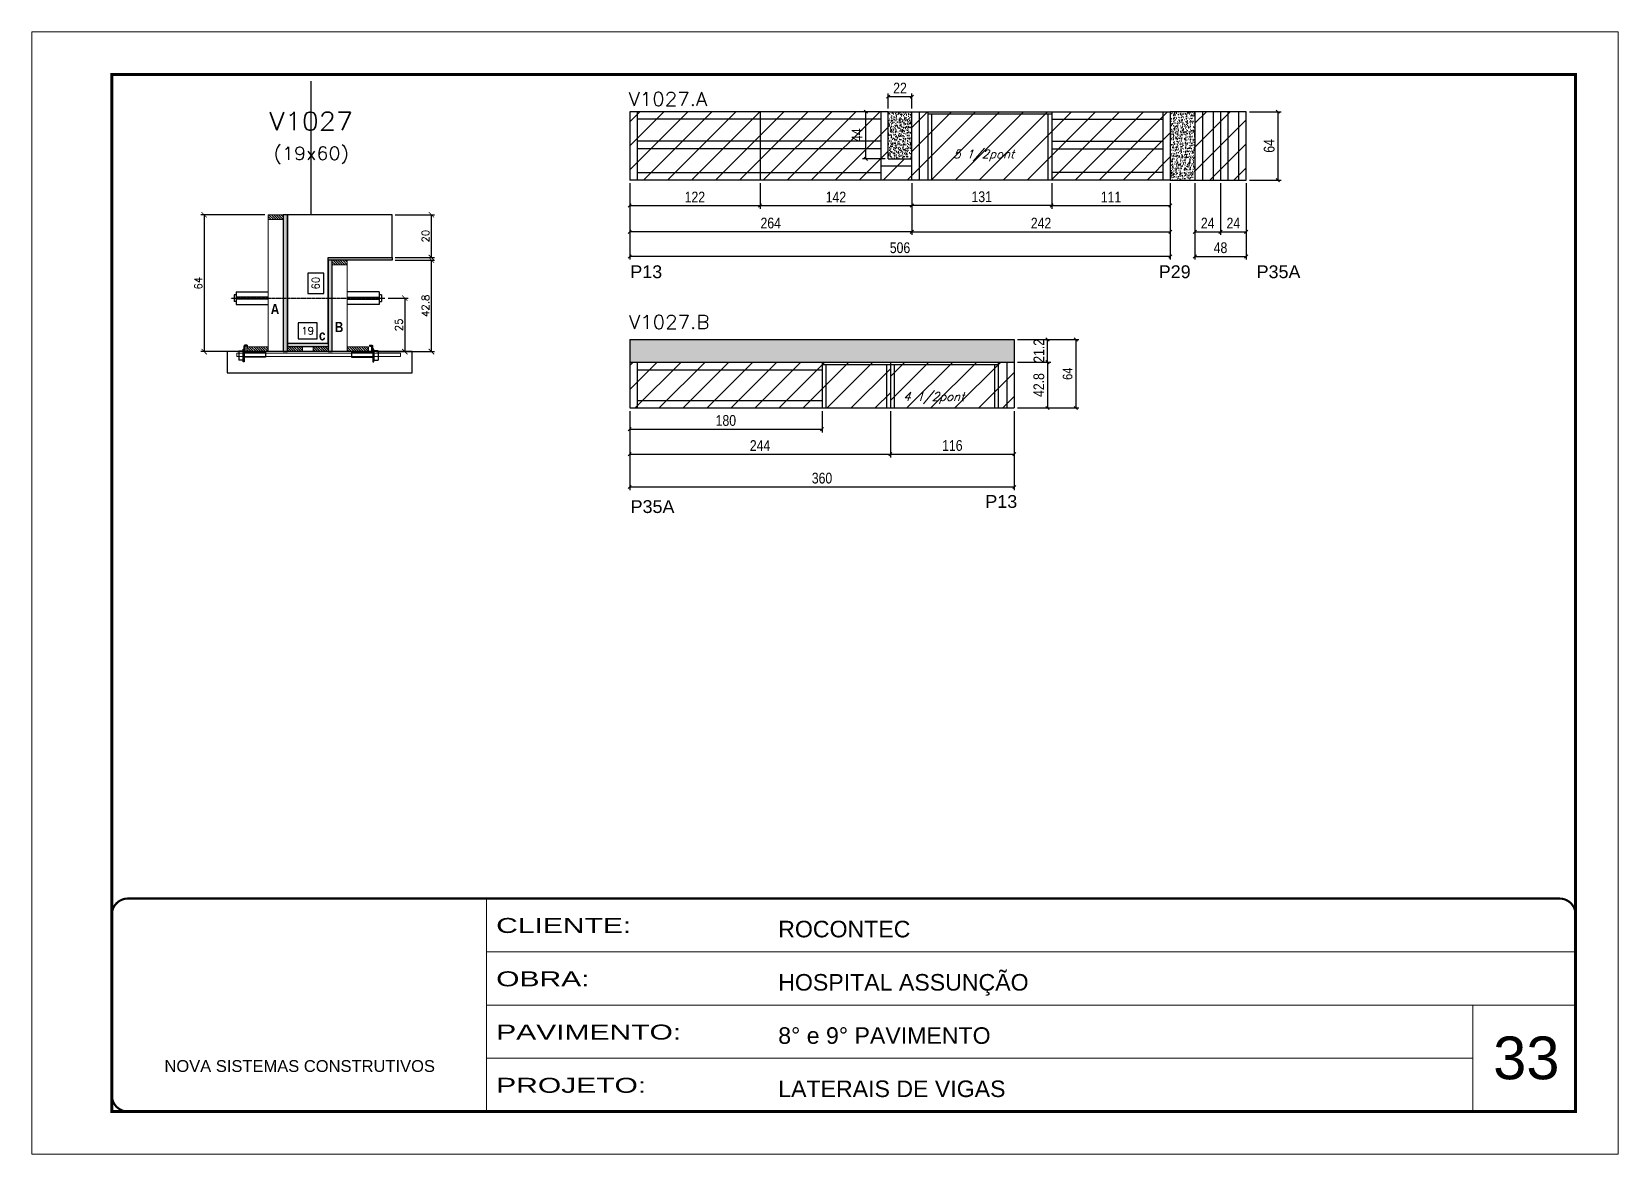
# Model space of a CAD drawing. Extents: x -20960 to -5926, y -2106 to 21915.
# Drawn here: x -12207 to -10722, y 11677 to 12727 of the extents above; entities that cross this region are included whole.
import ezdxf
from ezdxf.enums import TextEntityAlignment as Align

# ---------------------------------------------------------------- set-up
doc = ezdxf.new("R2010")
doc.units = 0
for name, pattern in [('CONTINUO', [0]), ('DASHED', [0.75, 0.5, -0.25]), ('HIDDEN', [0.375, 0.25, -0.125])]:
    doc.linetypes.add(name, pattern=pattern)
for name, color, linetype in [('5', 5, 'Continuous'), ('barrote', 251, 'Continuous'), ('COTA', 241, 'Continuous'), ('Cota Seção (2x)', 4, 'Continuous'), ('detalhes', 4, 'Continuous'), ('Painéis', 200, 'Continuous'), ('presilha', 1, 'Continuous'), ('Reaproveitamento', 251, 'Continuous'), ('SARR_2.2x7', 40, 'Continuous'), ('SARR_3.5x7', 81, 'Continuous'), ('TENSOR', 3, 'Continuous'), ('texto', 7, 'Continuous'), ('Texto de Titulo', 7, 'Continuous'), ('Texto Qtd Sarr', 242, 'Continuous')]:
    doc.layers.add(name, color=color, linetype=linetype)
for name, color, linetype, lineweight in [('CARIMBO', 255, 'Continuous', 9), ('CONCRETO', 251, 'Continuous', 25), ('Folhas', 255, 'Continuous', 9), ('Hachura', 251, 'Continuous', 9), ('Madeira', 126, 'Continuous', 18), ('SARRAFO DE PRESSAO', 251, 'DASHED', 9), ('SCO-___-LAJ', 2, 'Continuous', 0), ('Texto Seção', 7, 'Continuous', 15)]:
    doc.layers.add(name, color=color, linetype=linetype, lineweight=lineweight)
doc.styles.add('ARIAL', font='arial.ttf')
doc.styles.add('COTA TECNICA', font='techl___.ttf', dxfattribs={"height": 10})
doc.styles.add('COTA TECNICA-50', font='techl___.ttf', dxfattribs={"height": 9})
doc.styles.add('REGUA-120', font='ROMANS.shx', dxfattribs={"height": 15})
doc.styles.add('Romans', font='romans.shx')
doc.styles.get("Standard").update_dxf_attribs({"font": 'arial.ttf'})
doc.styles.add('TECNICA', font='techb___.ttf', dxfattribs={"height": 10})
doc.styles.add('Tecnologia', font='')
doc.styles.get('Tecnologia').set_extended_font_data('Forgotten Futurist')
doc.dimstyles.new('COTA PAINEL-50', dxfattribs={"dimtxt": 9, "dimasz": 3, "dimexe": 3, "dimexo": 3, "dimgap": 3, "dimtad": 1, "dimdec": 1, "dimzin": 12, "dimdsep": 46, "dimtxsty": 'COTA TECNICA-50', "dimblk1": 'OBLIQUE', "dimblk2": 'OBLIQUE', "dimsah": 1, "dimcen": 0.9, "dimclrd": 4, "dimclre": 4, "dimclrt": 240, "dimadec": 1, "dimazin": 3, "dimtfac": 1, "dimtdec": 1, "dimtmove": 0, "dimatfit": 3, "dimfxl": 1, "dimtolj": 1, "dimtzin": 12, "dimarcsym": 0})
doc.dimstyles.new('Cota Seção (2x)', dxfattribs={"dimtxt": 7, "dimasz": 5, "dimexe": 3, "dimexo": 3, "dimgap": 2, "dimtad": 3, "dimdec": 1, "dimlfac": 0.5, "dimzin": 12, "dimdsep": 46, "dimtxsty": 'Romans', "dimblk": 'ARCHTICK', "dimcen": 0, "dimclrd": 4, "dimclre": 4, "dimclrt": 1, "dimadec": 1, "dimazin": 3, "dimtfac": 1, "dimtdec": 1, "dimtmove": 0, "dimatfit": 3, "dimldrblk": 'OBLIQUE', "dimfxl": 1, "dimtolj": 1, "dimtzin": 12, "dimarcsym": 0})
doc.dimstyles.new('Cota Seção interna', dxfattribs={"dimtxt": 7, "dimasz": 6, "dimexe": 0.18, "dimexo": 2, "dimgap": -4, "dimtad": 3, "dimdec": 1, "dimlfac": 0.5, "dimzin": 12, "dimdsep": 46, "dimtxsty": 'Romans', "dimblk": 'ARCHTICK', "dimcen": 0.09, "dimse1": 1, "dimse2": 1, "dimsd1": 1, "dimsd2": 1, "dimclrd": 180, "dimclre": 5, "dimclrt": 1, "dimadec": 0, "dimazin": 3, "dimtfac": 1, "dimtdec": 1, "dimtofl": 0, "dimtmove": 0, "dimatfit": 3, "dimldrblk": 'ARCHTICK', "dimfxl": 1, "dimtolj": 1, "dimtzin": 0, "dimarcsym": 0})
doc.dimstyles.new('PAINEL', dxfattribs={"dimtxt": 10, "dimasz": 3, "dimexe": 3, "dimexo": 3, "dimgap": 3, "dimtad": 1, "dimdec": 1, "dimzin": 12, "dimdsep": 46, "dimtxsty": 'COTA TECNICA', "dimblk1": 'OBLIQUE', "dimblk2": 'OBLIQUE', "dimsah": 1, "dimcen": 0.9, "dimclrd": 4, "dimclre": 4, "dimclrt": 240, "dimadec": 1, "dimazin": 3, "dimtfac": 1, "dimtdec": 1, "dimtmove": 0, "dimatfit": 3, "dimfxl": 1, "dimtolj": 1, "dimtzin": 12, "dimarcsym": 0})
pattern_1 = [(50, (-145112.9357, -18458.3275), (5.46554007, -0.47817257), [0.5715, -6.2865]), (355, (-145112.9357, -18458.3275), (-1.05730264, 5.73170536), [0.4572, -5.02921753]), (100.4514447, (-145112.48, -18458.3673), (4.40823741, 5.25353256), [0.48570026, -5.34270734]), (46.1842, (-145112.936, -18456.8035), (8.13237123, -1.26126984), [0.85725, -9.42975]), (96.6355576, (-145112.258, -18456.9086), (7.122124, 7.42278374), [0.7285507, -8.01406824]), (351.184151, (-145112.936, -18456.8035), (7.122124, 7.42278374), [0.685799, -7.54379196]), (21, (-145112.1737, -18457.1845), (4.54843174, -3.06795595), [0.5715, -6.2865]), (326, (-145112.1737, -18457.1845), (1.85406085, 5.52563898), [0.4572, -5.0292]), (71.451445, (-145111.7947, -18457.44), (6.40249258, 2.45768307), [0.48570026, -5.34269813]), (37.5, (-145112.9357, -18458.3275), (0.092658098, 2.536651166), [0, -4.96824, 0, -5.1054, 0, -5.04825]), (7.5, (-145112.9357, -18458.3275), (2.004589875, 3.005417245), [0, -2.91084, 0, -4.85394, 0, -1.92405]), (327.5, (-145114.635, -18458.3275), (4.067717855, -0.17186232), [0, -1.905, 0, -5.9436, 0, -7.8867]), (317.5, (-145115.397, -18458.3275), (4.44387544, 0.76279473), [0, -2.4765, 0, -3.94716, 0, -5.6007])]
pattern_2 = [(45, (-3170, -6.191), (-11.22532, 11.22532), [])]
pattern_3 = [(45, (-2408.695, 539.15), (-11.22532, 11.22532), [])]

msp = doc.modelspace()

# ---------------------------------------------------------------- texts
at = {"layer": '5', "linetype": 'Continuous'}
for s, p in [('P13', (-11646.69, 12496.3)), ('P29', (-11152.08, 12496.3)), ('P35A', (-11060.49, 12496.3)), ('P35A', (-11646.44, 12276.61)), ('P13', (-11314.41, 12281.41))]:
    msp.add_text(s, height=12, rotation=359.99996, dxfattribs=at).set_placement(p)
at = {"layer": 'CARIMBO', "style": 'ARIAL'}
msp.add_text('33', height=40, dxfattribs=at).set_placement((-10839.14, 11746.93))
at = {"layer": 'detalhes', "style": 'TECNICA'}
for s, p in [('A', (-11983.26, 12462.63)), ('c', (-11938.14, 12438.09)), ('B', (-11923.3, 12445.79))]:
    msp.add_text(s, height=9.6, dxfattribs=at).set_placement(p)
at = {"layer": 'texto', "color": 2, "char_height": 8, "attachment_point": 5, "style": 'Romans'}
for s, insert in [('{\\Q19;\\C256;5 1/2pont}', (-11316, 12611.09)), ('{\\Q19;\\C256;4 1/2pont}', (-11362.7, 12384.22))]:
    msp.add_mtext(s, dxfattribs=dict(at, insert=insert))
at = {"layer": 'Texto Seção', "style": 'REGUA-120', "width": 1.05}
for s, p in [('V1027.A', (-11648.45, 12657.39)), ('V1027.B', (-11648.05, 12448.77))]:
    msp.add_text(s, height=13, dxfattribs=at).set_placement(p)

# ---------------------------------------------------------------- blocks, each defined once
blk = doc.blocks.new('9999999999')
at = {"color": 30, "linetype": 'CONTINUO'}
for p, q in [((98564.6, 34230.2), (98564.6, 34429.4)), ((98564.6, 34379.6), (99584, 34379.6)), ((98564.6, 34329.8), (99488, 34329.8)), ((99584, 34329.8), (99488, 34329.8)), ((99488, 34329.8), (99488, 34230.2)), ((98564.6, 34280), (99488, 34280))]:
    blk.add_line(p, q, dxfattribs=at)
at = {"color": 30, "linetype": 'CONTINUO', "const_width": 2}
blk.add_lwpolyline([(99584, 34230.2), (99584, 34414.4, 0.414214), (99569, 34429.4), (98229, 34429.4, 0.414214), (98214, 34414.4), (98214, 34245.2, 0.414214), (98229, 34230.2), (99584, 34230.2)], format="xyb", dxfattribs=at)
at = {"layer": 'Folhas'}
blk.add_lwpolyline([(98139, 34190.2), (99624, 34190.2), (99624, 35240.2), (98139, 35240.2)], close=True, dxfattribs=at)
at = {"layer": 'Folhas', "color": 30, "const_width": 3}
blk.add_lwpolyline([(98214, 34230.2), (99584, 34230.2), (99584, 35200.2), (98214, 35200.2)], close=True, dxfattribs=at)
at = {"color": 7, "linetype": 'Continuous', "ltscale": 5, "style": 'ARIAL'}
for s, height, p in [('ROCONTEC', 15.48, (98837.7, 34393.1)), ('HOSPITAL ASSUNÇÃO', 15.483, (98837.7, 34343.3)), ('8° e 9° PAVIMENTO', 15.483, (98837.7, 34293.5)), ('NOVA SISTEMAS CONSTRUTIVOS', 11.059, (98263.2, 34267.2)), ('LATERAIS DE VIGAS', 15.483, (98837.7, 34243.7))]:
    blk.add_text(s, height=height, dxfattribs=at).set_placement(p)
at = {"layer": 'Folhas', "color": 7, "style": 'Tecnologia', "width": 1.5}
for s, p in [('CLIENTE:', (98573.7, 34397.2)), ('OBRA:', (98573.7, 34347.3)), ('PAVIMENTO:', (98573.7, 34297.5)), ('PROJETO:', (98573.7, 34247.7))]:
    blk.add_text(s, height=14, dxfattribs=at).set_placement(p)
blk = doc.blocks.new('_Oblique')
at = {"color": 0, "linetype": 'ByBlock', "lineweight": -2}
blk.add_line((-0.5, -0.5), (0.5, 0.5), dxfattribs=at)
blk = doc.blocks.new('*D7517')
at = {"layer": 'COTA', "color": 4, "linetype": 'ByBlock', "lineweight": -2, "transparency": 16777216}
for p, q in [((-11647.3, 12585), (-11647.3, 12536.7)), ((-11383.3, 12585), (-11383.3, 12536.7)), ((-11383.3, 12539.7), (-11647.3, 12539.7))]:
    blk.add_line(p, q, dxfattribs=at)
at = {"layer": 'Defpoints', "color": 0, "linetype": 'ByBlock', "transparency": 16777216}
for p in [(-11647.3, 12588), (-11383.3, 12588), (-11647.3, 12539.7)]:
    blk.add_point(p, dxfattribs=at)
at = {"layer": 'COTA', "color": 4, "linetype": 'ByBlock', "lineweight": -2, "transparency": 16777216, "xscale": 3, "yscale": 3, "zscale": 3, "rotation": 180}
blk.add_blockref('_Oblique', (-11647.3, 12539.7), dxfattribs=at)
at = {"layer": 'COTA', "color": 4, "linetype": 'ByBlock', "lineweight": -2, "transparency": 16777216, "xscale": 3, "yscale": 3, "zscale": 3}
blk.add_blockref('_Oblique', (-11383.3, 12539.7), dxfattribs=at)
at = {"layer": 'COTA', "color": 240, "linetype": 'ByBlock', "transparency": 16777216, "insert": (-11515.3, 12547.8), "char_height": 10, "attachment_point": 5, "style": 'COTA TECNICA'}
blk.add_mtext('\\A1;264', dxfattribs=at)
blk = doc.blocks.new('*D7518')
at = {"layer": 'COTA', "color": 4, "linetype": 'ByBlock', "lineweight": -2, "transparency": 16777216}
for p, q in [((-11383.3, 12585), (-11383.3, 12536.7)), ((-11141.3, 12585), (-11141.3, 12536.7)), ((-11383.3, 12539.7), (-11141.3, 12539.7))]:
    blk.add_line(p, q, dxfattribs=at)
at = {"layer": 'Defpoints', "color": 0, "linetype": 'ByBlock', "transparency": 16777216}
for p in [(-11383.3, 12588), (-11141.3, 12588), (-11141.3, 12539.7)]:
    blk.add_point(p, dxfattribs=at)
at = {"layer": 'COTA', "color": 4, "linetype": 'ByBlock', "lineweight": -2, "transparency": 16777216, "xscale": 3, "yscale": 3, "zscale": 3, "rotation": 180}
blk.add_blockref('_Oblique', (-11383.3, 12539.7), dxfattribs=at)
at = {"layer": 'COTA', "color": 4, "linetype": 'ByBlock', "lineweight": -2, "transparency": 16777216, "xscale": 3, "yscale": 3, "zscale": 3}
blk.add_blockref('_Oblique', (-11141.3, 12539.7), dxfattribs=at)
at = {"layer": 'COTA', "color": 240, "linetype": 'ByBlock', "transparency": 16777216, "insert": (-11262.3, 12547.8), "char_height": 10, "attachment_point": 5, "style": 'COTA TECNICA'}
blk.add_mtext('\\A1;242', dxfattribs=at)
blk = doc.blocks.new('*D7519')
at = {"layer": 'COTA', "color": 4, "linetype": 'ByBlock', "lineweight": -2, "transparency": 16777216}
for p, q in [((-11647.3, 12585), (-11647.3, 12561.2)), ((-11525.3, 12585), (-11525.3, 12561.2)), ((-11647.3, 12564.2), (-11525.3, 12564.2))]:
    blk.add_line(p, q, dxfattribs=at)
at = {"layer": 'Defpoints', "color": 0, "linetype": 'ByBlock', "transparency": 16777216}
for p in [(-11647.3, 12588), (-11525.3, 12588), (-11525.3, 12564.2)]:
    blk.add_point(p, dxfattribs=at)
at = {"layer": 'COTA', "color": 4, "linetype": 'ByBlock', "lineweight": -2, "transparency": 16777216, "xscale": 3, "yscale": 3, "zscale": 3, "rotation": 180}
blk.add_blockref('_Oblique', (-11647.3, 12564.2), dxfattribs=at)
at = {"layer": 'COTA', "color": 4, "linetype": 'ByBlock', "lineweight": -2, "transparency": 16777216, "xscale": 3, "yscale": 3, "zscale": 3}
blk.add_blockref('_Oblique', (-11525.3, 12564.2), dxfattribs=at)
at = {"layer": 'COTA', "color": 240, "linetype": 'ByBlock', "transparency": 16777216, "insert": (-11586.3, 12572.2), "char_height": 10, "attachment_point": 5, "style": 'COTA TECNICA'}
blk.add_mtext('\\A1;122', dxfattribs=at)
blk = doc.blocks.new('*D7520')
at = {"layer": 'COTA', "color": 4, "linetype": 'ByBlock', "lineweight": -2, "transparency": 16777216}
for p, q in [((-11525.3, 12585), (-11525.3, 12561.2)), ((-11383.3, 12585), (-11383.3, 12561.2)), ((-11525.3, 12564.2), (-11383.3, 12564.2))]:
    blk.add_line(p, q, dxfattribs=at)
at = {"layer": 'Defpoints', "color": 0, "linetype": 'ByBlock', "transparency": 16777216}
for p in [(-11525.3, 12588), (-11383.3, 12588), (-11383.3, 12564.2)]:
    blk.add_point(p, dxfattribs=at)
at = {"layer": 'COTA', "color": 4, "linetype": 'ByBlock', "lineweight": -2, "transparency": 16777216, "xscale": 3, "yscale": 3, "zscale": 3, "rotation": 180}
blk.add_blockref('_Oblique', (-11525.3, 12564.2), dxfattribs=at)
at = {"layer": 'COTA', "color": 4, "linetype": 'ByBlock', "lineweight": -2, "transparency": 16777216, "xscale": 3, "yscale": 3, "zscale": 3}
blk.add_blockref('_Oblique', (-11383.3, 12564.2), dxfattribs=at)
at = {"layer": 'COTA', "color": 240, "linetype": 'ByBlock', "transparency": 16777216, "insert": (-11454.3, 12572.2), "char_height": 10, "attachment_point": 5, "style": 'COTA TECNICA'}
blk.add_mtext('\\A1;142', dxfattribs=at)
blk = doc.blocks.new('*D7521')
at = {"layer": 'COTA', "color": 4, "linetype": 'ByBlock', "lineweight": -2, "transparency": 16777216}
for p, q in [((-11252.3, 12585), (-11252.3, 12561.2)), ((-11141.3, 12585), (-11141.3, 12561.2)), ((-11252.3, 12564.2), (-11141.3, 12564.2))]:
    blk.add_line(p, q, dxfattribs=at)
at = {"layer": 'Defpoints', "color": 0, "linetype": 'ByBlock', "transparency": 16777216}
for p in [(-11252.3, 12588), (-11141.3, 12588), (-11141.3, 12564.2)]:
    blk.add_point(p, dxfattribs=at)
at = {"layer": 'COTA', "color": 4, "linetype": 'ByBlock', "lineweight": -2, "transparency": 16777216, "xscale": 3, "yscale": 3, "zscale": 3, "rotation": 180}
blk.add_blockref('_Oblique', (-11252.3, 12564.2), dxfattribs=at)
at = {"layer": 'COTA', "color": 4, "linetype": 'ByBlock', "lineweight": -2, "transparency": 16777216, "xscale": 3, "yscale": 3, "zscale": 3}
blk.add_blockref('_Oblique', (-11141.3, 12564.2), dxfattribs=at)
at = {"layer": 'COTA', "color": 240, "linetype": 'ByBlock', "transparency": 16777216, "insert": (-11196.8, 12572.2), "char_height": 10, "attachment_point": 5, "style": 'COTA TECNICA'}
blk.add_mtext('\\A1;111', dxfattribs=at)
blk = doc.blocks.new('*D7522')
at = {"layer": 'COTA', "color": 4, "linetype": 'ByBlock', "lineweight": -2, "transparency": 16777216}
for p, q in [((-11383.3, 12585), (-11383.3, 12561.2)), ((-11252.3, 12585), (-11252.3, 12561.2)), ((-11252.3, 12564.2), (-11383.3, 12564.2))]:
    blk.add_line(p, q, dxfattribs=at)
at = {"layer": 'Defpoints', "color": 0, "linetype": 'ByBlock', "transparency": 16777216}
for p in [(-11383.3, 12588), (-11252.3, 12588), (-11383.3, 12564.2)]:
    blk.add_point(p, dxfattribs=at)
at = {"layer": 'COTA', "color": 4, "linetype": 'ByBlock', "lineweight": -2, "transparency": 16777216, "xscale": 3, "yscale": 3, "zscale": 3, "rotation": 180}
blk.add_blockref('_Oblique', (-11383.3, 12564.2), dxfattribs=at)
at = {"layer": 'COTA', "color": 4, "linetype": 'ByBlock', "lineweight": -2, "transparency": 16777216, "xscale": 3, "yscale": 3, "zscale": 3}
blk.add_blockref('_Oblique', (-11252.3, 12564.2), dxfattribs=at)
at = {"layer": 'COTA', "color": 240, "linetype": 'ByBlock', "transparency": 16777216, "insert": (-11317.8, 12572.4), "char_height": 10, "attachment_point": 5, "style": 'COTA TECNICA'}
blk.add_mtext('\\A1;131', dxfattribs=at)
blk = doc.blocks.new('*D7523')
at = {"layer": 'COTA', "color": 4, "linetype": 'ByBlock', "lineweight": -2, "transparency": 16777216}
for p, q in [((-11405.3, 12655), (-11405.3, 12669.1)), ((-11383.3, 12655), (-11383.3, 12669.1)), ((-11405.3, 12666.1), (-11383.3, 12666.1))]:
    blk.add_line(p, q, dxfattribs=at)
at = {"layer": 'Defpoints', "color": 0, "linetype": 'ByBlock', "transparency": 16777216}
for p in [(-11383.3, 12666.1), (-11405.3, 12652), (-11383.3, 12652)]:
    blk.add_point(p, dxfattribs=at)
at = {"layer": 'COTA', "color": 4, "linetype": 'ByBlock', "lineweight": -2, "transparency": 16777216, "xscale": 3, "yscale": 3, "zscale": 3, "rotation": 180}
blk.add_blockref('_Oblique', (-11405.3, 12666.1), dxfattribs=at)
at = {"layer": 'COTA', "color": 4, "linetype": 'ByBlock', "lineweight": -2, "transparency": 16777216, "xscale": 3, "yscale": 3, "zscale": 3}
blk.add_blockref('_Oblique', (-11383.3, 12666.1), dxfattribs=at)
at = {"layer": 'COTA', "color": 240, "linetype": 'ByBlock', "transparency": 16777216, "insert": (-11394.3, 12674.1), "char_height": 10, "attachment_point": 5, "style": 'COTA TECNICA'}
blk.add_mtext('\\A1;22', dxfattribs=at)
blk = doc.blocks.new('*D7524')
at = {"layer": 'COTA', "color": 4, "linetype": 'ByBlock', "lineweight": -2, "transparency": 16777216}
for p, q in [((-11408.3, 12652), (-11429.3, 12652)), ((-11426.3, 12608), (-11426.3, 12652)), ((-11408.3, 12608), (-11429.3, 12608))]:
    blk.add_line(p, q, dxfattribs=at)
at = {"layer": 'Defpoints', "color": 0, "linetype": 'ByBlock', "transparency": 16777216}
for p in [(-11426.3, 12652), (-11405.3, 12652), (-11405.3, 12608)]:
    blk.add_point(p, dxfattribs=at)
at = {"layer": 'COTA', "color": 4, "linetype": 'ByBlock', "lineweight": -2, "transparency": 16777216, "xscale": 3, "yscale": 3, "zscale": 3}
for p, rotation in [((-11426.3, 12652), 90), ((-11426.3, 12608), 270)]:
    blk.add_blockref('_Oblique', p, dxfattribs=dict(at, rotation=rotation))
at = {"layer": 'COTA', "color": 240, "linetype": 'ByBlock', "transparency": 16777216, "insert": (-11434.4, 12630), "char_height": 10, "attachment_point": 5, "rotation": 90, "style": 'COTA TECNICA'}
blk.add_mtext('\\A1;44', dxfattribs=at)
blk = doc.blocks.new('titulo1')
at = {"layer": 'Defpoints', "color": 252, "linetype": 'HIDDEN', "ltscale": 2}
blk.add_line((0, 0), (0, 125), dxfattribs=at)
at = {"layer": 'Defpoints', "style": 'Romans', "oblique": 15}
blk.add_attdef('FOLHA', text='', height=10, dxfattribs=at).set_placement((0, 15.6), align=Align.MIDDLE_CENTER)
at = {"layer": 'Texto Qtd Sarr', "color": 3, "style": 'Romans', "oblique": 15}
for tag, height, p in [('TITULO', 17, (0, 71.4)), ('SEÇÃO', 12, (0, 41.5))]:
    blk.add_attdef(tag, text='', height=height, dxfattribs=at).set_placement(p, align=Align.MIDDLE_CENTER)
blk = doc.blocks.new('_ArchTick')
at = {"color": 0, "linetype": 'ByBlock', "const_width": 0.15}
blk.add_lwpolyline([(-0.5, -0.5), (0.5, 0.5)], dxfattribs=at)
blk = doc.blocks.new('*D7525')
at = {"layer": 'COTA', "color": 4, "lineweight": -2, "transparency": 16777216}
for p, q in [((-11866.7, 12513.2), (-11829.9, 12513.2)), ((-11832.9, 12427.6), (-11832.9, 12513.2)), ((-11884.3, 12427.6), (-11829.9, 12427.6))]:
    blk.add_line(p, q, dxfattribs=at)
at = {"layer": 'Defpoints', "color": 0, "transparency": 16777216}
for p in [(-11869.7, 12513.2), (-11832.9, 12513.2), (-11887.3, 12427.6)]:
    blk.add_point(p, dxfattribs=at)
at = {"layer": 'COTA', "color": 4, "lineweight": -2, "transparency": 16777216, "xscale": 5, "yscale": 5, "zscale": 5}
for p, rotation in [((-11832.9, 12513.2), 90), ((-11832.9, 12427.6), 270)]:
    blk.add_blockref('_ArchTick', p, dxfattribs=dict(at, rotation=rotation))
at = {"layer": 'COTA', "color": 1, "transparency": 16777216, "insert": (-11838.4, 12470.4), "char_height": 7, "attachment_point": 5, "rotation": 90, "style": 'Romans'}
blk.add_mtext('\\A1;42.8', dxfattribs=at)
blk = doc.blocks.new('*D7526')
at = {"layer": 'COTA', "color": 4, "lineweight": -2, "transparency": 16777216}
for p, q in [((-11866.7, 12555.6), (-11829.9, 12555.6)), ((-11832.9, 12515.6), (-11832.9, 12555.6)), ((-11866.7, 12515.6), (-11829.9, 12515.6))]:
    blk.add_line(p, q, dxfattribs=at)
at = {"layer": 'Defpoints', "color": 0, "transparency": 16777216}
for p in [(-11869.7, 12555.6), (-11832.9, 12555.6), (-11869.7, 12515.6)]:
    blk.add_point(p, dxfattribs=at)
at = {"layer": 'COTA', "color": 4, "lineweight": -2, "transparency": 16777216, "xscale": 5, "yscale": 5, "zscale": 5}
for p, rotation in [((-11832.9, 12555.6), 90), ((-11832.9, 12515.6), 270)]:
    blk.add_blockref('_ArchTick', p, dxfattribs=dict(at, rotation=rotation))
at = {"layer": 'COTA', "color": 1, "transparency": 16777216, "insert": (-11838.4, 12535.6), "char_height": 7, "attachment_point": 5, "rotation": 90, "style": 'Romans'}
blk.add_mtext('\\A1;20', dxfattribs=at)
blk = doc.blocks.new('*D7527')
at = {"layer": 'Cota Seção (2x)', "color": 180, "lineweight": -2, "transparency": 16777216}
for p, q in [((-11933.7, 12501.1), (-11948.7, 12501.1)), ((-11948.7, 12501.1), (-11948.7, 12482.1)), ((-11933.7, 12482.1), (-11933.7, 12501.1)), ((-11948.7, 12482.1), (-11933.7, 12482.1))]:
    blk.add_line(p, q, dxfattribs=at)
at = {"layer": 'Defpoints', "color": 0, "transparency": 16777216}
for p in [(-11929.7, 12555.6), (-11929.7, 12555.6), (-11929.7, 12435.6)]:
    blk.add_point(p, dxfattribs=at)
at = {"layer": 'Cota Seção (2x)', "color": 1, "transparency": 16777216, "insert": (-11941.2, 12491.6), "char_height": 7, "attachment_point": 5, "rotation": 90, "style": 'Romans'}
blk.add_mtext('\\A1;60', dxfattribs=at)
blk = doc.blocks.new('PRESILHA METÁLICA 1')
at = {"layer": 'presilha'}
for p, q in [((0, 13), (6, 13)), ((0, 13), (0, 0)), ((6, 0), (0, 0)), ((6, 15.5), (7.5, 15.5)), ((6, -2.5), (6, 15.5)), ((6, 13), (6, 0)), ((7.5, 10.6), (7.5, 19.9)), ((7.5, 15.5), (7.5, -2.5)), ((37.5, 4.1), (7.5, 4.1)), ((12, 21), (8.6, 21)), ((9, 11.6), (9, 18.9)), ((12, 19.5), (9.6, 19.5)), ((37.5, 11), (9.6, 11)), ((12, 21), (12, 19.5)), ((37.5, 11), (37.5, 4.1)), ((7.5, -2.5), (6, -2.5))]:
    blk.add_line(p, q, dxfattribs=at)
for centre, radius, start, end in [((8.6, 19.9), 1.14, 90, 180), ((9.6, 18.9), 0.57, 90, 180), ((9.6, 11.6), 0.57, 180, 270)]:
    blk.add_arc(centre, radius, start, end, dxfattribs=at)
blk = doc.blocks.new('*D7512')
at = {"layer": 'Cota Seção (2x)', "color": 180, "lineweight": -2, "transparency": 16777216}
for p, q in [((-11939.7, 12454.6), (-11957.7, 12454.6)), ((-11957.7, 12454.6), (-11957.7, 12439.6)), ((-11939.7, 12439.6), (-11939.7, 12454.6)), ((-11957.7, 12439.6), (-11939.7, 12439.6))]:
    blk.add_line(p, q, dxfattribs=at)
at = {"layer": 'Defpoints', "color": 0, "transparency": 16777216}
for p in [(-11929.7, 12435.6), (-11967.7, 12427.6), (-11929.7, 12427.6)]:
    blk.add_point(p, dxfattribs=at)
at = {"layer": 'Cota Seção (2x)', "color": 1, "transparency": 16777216, "insert": (-11948.7, 12447.1), "char_height": 7, "attachment_point": 5, "style": 'Romans'}
blk.add_mtext('\\A1;19', dxfattribs=at)
blk = doc.blocks.new('*D7513')
at = {"layer": 'COTA', "color": 4, "lineweight": -2, "transparency": 16777216}
for p, q in [((-11988.7, 12555.6), (-12048.6, 12555.6)), ((-12045.6, 12555.6), (-12045.6, 12427.6)), ((-11988.7, 12427.6), (-12048.6, 12427.6))]:
    blk.add_line(p, q, dxfattribs=at)
at = {"layer": 'Defpoints', "color": 0, "transparency": 16777216}
for p in [(-11985.7, 12555.6), (-12045.6, 12427.6), (-11985.7, 12427.6)]:
    blk.add_point(p, dxfattribs=at)
at = {"layer": 'COTA', "color": 4, "lineweight": -2, "transparency": 16777216, "xscale": 5, "yscale": 5, "zscale": 5}
for p, rotation in [((-12045.6, 12555.6), 90), ((-12045.6, 12427.6), 270)]:
    blk.add_blockref('_ArchTick', p, dxfattribs=dict(at, rotation=rotation))
at = {"layer": 'COTA', "color": 1, "transparency": 16777216, "insert": (-12051.1, 12491.6), "char_height": 7, "attachment_point": 5, "rotation": 90, "style": 'Romans'}
blk.add_mtext('\\A1;64', dxfattribs=at)
blk = doc.blocks.new('*D7514')
at = {"layer": 'COTA', "color": 4, "lineweight": -2, "transparency": 16777216}
for p, q in [((-11873.4, 12477.6), (-11854.8, 12477.6)), ((-11857.8, 12477.6), (-11857.8, 12427.6)), ((-11873.4, 12427.6), (-11854.8, 12427.6))]:
    blk.add_line(p, q, dxfattribs=at)
at = {"layer": 'Defpoints', "color": 0, "transparency": 16777216}
for p in [(-11876.4, 12477.6), (-11876.4, 12427.6), (-11857.8, 12427.6)]:
    blk.add_point(p, dxfattribs=at)
at = {"layer": 'COTA', "color": 4, "lineweight": -2, "transparency": 16777216, "xscale": 5, "yscale": 5, "zscale": 5}
for p, rotation in [((-11857.8, 12477.6), 90), ((-11857.8, 12427.6), 270)]:
    blk.add_blockref('_ArchTick', p, dxfattribs=dict(at, rotation=rotation))
at = {"layer": 'COTA', "color": 1, "transparency": 16777216, "insert": (-11863.3, 12452.6), "char_height": 7, "attachment_point": 5, "rotation": 90, "style": 'Romans'}
blk.add_mtext('\\A1;25', dxfattribs=at)
blk = doc.blocks.new('*D7515')
at = {"layer": 'COTA', "color": 4, "lineweight": -2, "ltscale": 25, "transparency": 16777216}
for p, q in [((-11647.3, 12585), (-11647.3, 12513.6)), ((-11141.3, 12585), (-11141.3, 12513.6)), ((-11141.3, 12516.6), (-11647.3, 12516.6))]:
    blk.add_line(p, q, dxfattribs=at)
at = {"layer": 'Defpoints', "color": 0, "ltscale": 25, "transparency": 16777216}
for p in [(-11647.3, 12588), (-11141.3, 12588), (-11647.3, 12516.6)]:
    blk.add_point(p, dxfattribs=at)
at = {"layer": 'COTA', "color": 4, "lineweight": -2, "ltscale": 25, "transparency": 16777216, "xscale": 3, "yscale": 3, "zscale": 3, "rotation": 180}
blk.add_blockref('_Oblique', (-11647.3, 12516.6), dxfattribs=at)
at = {"layer": 'COTA', "color": 4, "lineweight": -2, "ltscale": 25, "transparency": 16777216, "xscale": 3, "yscale": 3, "zscale": 3}
blk.add_blockref('_Oblique', (-11141.3, 12516.6), dxfattribs=at)
at = {"layer": 'COTA', "color": 240, "ltscale": 25, "transparency": 16777216, "insert": (-11394.3, 12524.7), "char_height": 10, "attachment_point": 5, "style": 'COTA TECNICA'}
blk.add_mtext('\\A1;506', dxfattribs=at)
blk = doc.blocks.new('*D7516')
at = {"layer": 'COTA', "color": 4, "linetype": 'ByBlock', "lineweight": -2, "transparency": 16777216}
for p, q in [((-11118.3, 12585), (-11118.3, 12513.6)), ((-11070.3, 12585), (-11070.3, 12513.6)), ((-11118.3, 12516.6), (-11070.3, 12516.6))]:
    blk.add_line(p, q, dxfattribs=at)
at = {"layer": 'Defpoints', "color": 0, "linetype": 'ByBlock', "transparency": 16777216}
for p in [(-11118.3, 12588), (-11070.3, 12588), (-11070.3, 12516.6)]:
    blk.add_point(p, dxfattribs=at)
at = {"layer": 'COTA', "color": 4, "linetype": 'ByBlock', "lineweight": -2, "transparency": 16777216, "xscale": 3, "yscale": 3, "zscale": 3, "rotation": 180}
blk.add_blockref('_Oblique', (-11118.3, 12516.6), dxfattribs=at)
at = {"layer": 'COTA', "color": 4, "linetype": 'ByBlock', "lineweight": -2, "transparency": 16777216, "xscale": 3, "yscale": 3, "zscale": 3}
blk.add_blockref('_Oblique', (-11070.3, 12516.6), dxfattribs=at)
at = {"layer": 'COTA', "color": 240, "linetype": 'ByBlock', "transparency": 16777216, "insert": (-11094.3, 12524.7), "char_height": 10, "attachment_point": 5, "style": 'COTA TECNICA'}
blk.add_mtext('\\A1;48', dxfattribs=at)
blk = doc.blocks.new('*D7529')
at = {"layer": 'COTA', "color": 4, "lineweight": -2, "ltscale": 25, "transparency": 16777216}
for p, q in [((-11067.3, 12652), (-11037.6, 12652)), ((-11040.6, 12652), (-11040.6, 12588)), ((-11067.3, 12588), (-11037.6, 12588))]:
    blk.add_line(p, q, dxfattribs=at)
at = {"layer": 'Defpoints', "color": 0, "ltscale": 25, "transparency": 16777216}
for p in [(-11070.3, 12652), (-11070.3, 12588), (-11040.6, 12588)]:
    blk.add_point(p, dxfattribs=at)
at = {"layer": 'COTA', "color": 4, "lineweight": -2, "ltscale": 25, "transparency": 16777216, "xscale": 3, "yscale": 3, "zscale": 3}
for p, rotation in [((-11040.6, 12652), 90), ((-11040.6, 12588), 270)]:
    blk.add_blockref('_Oblique', p, dxfattribs=dict(at, rotation=rotation))
at = {"layer": 'COTA', "color": 240, "ltscale": 25, "transparency": 16777216, "insert": (-11048.7, 12620), "char_height": 10, "attachment_point": 5, "rotation": 90, "style": 'COTA TECNICA'}
blk.add_mtext('\\A1;64', dxfattribs=at)
blk = doc.blocks.new('*D7530')
at = {"layer": 'COTA', "color": 4, "lineweight": -2, "ltscale": 25, "transparency": 16777216}
for p, q in [((-11118.3, 12585), (-11118.3, 12536.7)), ((-11094.3, 12585), (-11094.3, 12536.7)), ((-11118.3, 12539.7), (-11094.3, 12539.7))]:
    blk.add_line(p, q, dxfattribs=at)
at = {"layer": 'Defpoints', "color": 0, "ltscale": 25, "transparency": 16777216}
for p in [(-11118.3, 12588), (-11094.3, 12588), (-11094.3, 12539.7)]:
    blk.add_point(p, dxfattribs=at)
at = {"layer": 'COTA', "color": 4, "lineweight": -2, "ltscale": 25, "transparency": 16777216, "xscale": 3, "yscale": 3, "zscale": 3, "rotation": 180}
blk.add_blockref('_Oblique', (-11118.3, 12539.7), dxfattribs=at)
at = {"layer": 'COTA', "color": 4, "lineweight": -2, "ltscale": 25, "transparency": 16777216, "xscale": 3, "yscale": 3, "zscale": 3}
blk.add_blockref('_Oblique', (-11094.3, 12539.7), dxfattribs=at)
at = {"layer": 'COTA', "color": 240, "ltscale": 25, "transparency": 16777216, "insert": (-11106.3, 12547.8), "char_height": 10, "attachment_point": 5, "style": 'COTA TECNICA'}
blk.add_mtext('\\A1;24', dxfattribs=at)
blk = doc.blocks.new('*D7531')
at = {"layer": 'COTA', "color": 4, "lineweight": -2, "ltscale": 25, "transparency": 16777216}
for p, q in [((-11094.3, 12585), (-11094.3, 12536.7)), ((-11070.3, 12585), (-11070.3, 12536.7)), ((-11094.3, 12539.7), (-11070.3, 12539.7))]:
    blk.add_line(p, q, dxfattribs=at)
at = {"layer": 'Defpoints', "color": 0, "ltscale": 25, "transparency": 16777216}
for p in [(-11094.3, 12588), (-11070.3, 12588), (-11070.3, 12539.7)]:
    blk.add_point(p, dxfattribs=at)
at = {"layer": 'COTA', "color": 4, "lineweight": -2, "ltscale": 25, "transparency": 16777216, "xscale": 3, "yscale": 3, "zscale": 3, "rotation": 180}
blk.add_blockref('_Oblique', (-11094.3, 12539.7), dxfattribs=at)
at = {"layer": 'COTA', "color": 4, "lineweight": -2, "ltscale": 25, "transparency": 16777216, "xscale": 3, "yscale": 3, "zscale": 3}
blk.add_blockref('_Oblique', (-11070.3, 12539.7), dxfattribs=at)
at = {"layer": 'COTA', "color": 240, "ltscale": 25, "transparency": 16777216, "insert": (-11082.3, 12547.8), "char_height": 10, "attachment_point": 5, "style": 'COTA TECNICA'}
blk.add_mtext('\\A1;24', dxfattribs=at)
blk = doc.blocks.new('*D7532')
at = {"layer": 'COTA', "color": 4, "lineweight": -2, "transparency": 16777216}
for p, q in [((-11647.3, 12371.9), (-11647.3, 12297.9)), ((-11287.3, 12371.9), (-11287.3, 12297.9)), ((-11287.3, 12300.9), (-11647.3, 12300.9))]:
    blk.add_line(p, q, dxfattribs=at)
at = {"layer": 'Defpoints', "color": 0, "transparency": 16777216}
for p in [(-11647.3, 12374.9), (-11287.3, 12374.9), (-11647.3, 12300.9)]:
    blk.add_point(p, dxfattribs=at)
at = {"layer": 'COTA', "color": 4, "lineweight": -2, "transparency": 16777216, "xscale": 3, "yscale": 3, "zscale": 3, "rotation": 180}
blk.add_blockref('_Oblique', (-11647.3, 12300.9), dxfattribs=at)
at = {"layer": 'COTA', "color": 4, "lineweight": -2, "transparency": 16777216, "xscale": 3, "yscale": 3, "zscale": 3}
blk.add_blockref('_Oblique', (-11287.3, 12300.9), dxfattribs=at)
at = {"layer": 'COTA', "color": 240, "transparency": 16777216, "insert": (-11467.3, 12309.2), "char_height": 10, "attachment_point": 5, "style": 'COTA TECNICA'}
blk.add_mtext('\\A1;360', dxfattribs=at)
blk = doc.blocks.new('*D7533')
at = {"layer": 'COTA', "color": 4, "lineweight": -2, "transparency": 16777216}
for p, q in [((-11647.3, 12371.9), (-11647.3, 12328.6)), ((-11403.3, 12371.9), (-11403.3, 12328.6)), ((-11647.3, 12331.6), (-11403.3, 12331.6))]:
    blk.add_line(p, q, dxfattribs=at)
at = {"layer": 'Defpoints', "color": 0, "transparency": 16777216}
for p in [(-11647.3, 12374.9), (-11403.3, 12374.9), (-11403.3, 12331.6)]:
    blk.add_point(p, dxfattribs=at)
at = {"layer": 'COTA', "color": 4, "lineweight": -2, "transparency": 16777216, "xscale": 3, "yscale": 3, "zscale": 3, "rotation": 180}
blk.add_blockref('_Oblique', (-11647.3, 12331.6), dxfattribs=at)
at = {"layer": 'COTA', "color": 4, "lineweight": -2, "transparency": 16777216, "xscale": 3, "yscale": 3, "zscale": 3}
blk.add_blockref('_Oblique', (-11403.3, 12331.6), dxfattribs=at)
at = {"layer": 'COTA', "color": 240, "transparency": 16777216, "insert": (-11525.3, 12339.7), "char_height": 10, "attachment_point": 5, "style": 'COTA TECNICA'}
blk.add_mtext('\\A1;244', dxfattribs=at)
blk = doc.blocks.new('*D7534')
at = {"layer": 'COTA', "color": 4, "lineweight": -2, "transparency": 16777216}
for p, q in [((-11403.3, 12371.9), (-11403.3, 12328.6)), ((-11287.3, 12371.9), (-11287.3, 12328.6)), ((-11403.3, 12331.6), (-11287.3, 12331.6))]:
    blk.add_line(p, q, dxfattribs=at)
at = {"layer": 'Defpoints', "color": 0, "transparency": 16777216}
for p in [(-11403.3, 12374.9), (-11287.3, 12374.9), (-11287.3, 12331.6)]:
    blk.add_point(p, dxfattribs=at)
at = {"layer": 'COTA', "color": 4, "lineweight": -2, "transparency": 16777216, "xscale": 3, "yscale": 3, "zscale": 3, "rotation": 180}
blk.add_blockref('_Oblique', (-11403.3, 12331.6), dxfattribs=at)
at = {"layer": 'COTA', "color": 4, "lineweight": -2, "transparency": 16777216, "xscale": 3, "yscale": 3, "zscale": 3}
blk.add_blockref('_Oblique', (-11287.3, 12331.6), dxfattribs=at)
at = {"layer": 'COTA', "color": 240, "transparency": 16777216, "insert": (-11345.3, 12339.7), "char_height": 10, "attachment_point": 5, "style": 'COTA TECNICA'}
blk.add_mtext('\\A1;116', dxfattribs=at)
blk = doc.blocks.new('*D7535')
at = {"layer": 'COTA', "color": 4, "lineweight": -2, "transparency": 16777216}
for p, q in [((-11284.3, 12417.7), (-11253.2, 12417.7)), ((-11256.2, 12417.7), (-11256.2, 12374.9)), ((-11284.3, 12374.9), (-11253.2, 12374.9))]:
    blk.add_line(p, q, dxfattribs=at)
at = {"layer": 'Defpoints', "color": 0, "transparency": 16777216}
for p in [(-11287.3, 12417.7), (-11287.3, 12374.9), (-11256.2, 12374.9)]:
    blk.add_point(p, dxfattribs=at)
at = {"layer": 'COTA', "color": 4, "lineweight": -2, "transparency": 16777216, "xscale": 3, "yscale": 3, "zscale": 3}
for p, rotation in [((-11256.2, 12417.7), 90), ((-11256.2, 12374.9), 270)]:
    blk.add_blockref('_Oblique', p, dxfattribs=dict(at, rotation=rotation))
at = {"layer": 'COTA', "color": 240, "transparency": 16777216, "insert": (-11264.3, 12396.3), "char_height": 10, "attachment_point": 5, "rotation": 90, "style": 'COTA TECNICA'}
blk.add_mtext('\\A1;42.8', dxfattribs=at)
blk = doc.blocks.new('*D7536')
at = {"layer": 'COTA', "color": 4, "lineweight": -2, "transparency": 16777216}
for p, q in [((-11284.3, 12438.9), (-11253.2, 12438.9)), ((-11256.2, 12417.7), (-11256.2, 12438.9)), ((-11284.3, 12417.7), (-11253.2, 12417.7))]:
    blk.add_line(p, q, dxfattribs=at)
at = {"layer": 'Defpoints', "color": 0, "transparency": 16777216}
for p in [(-11287.3, 12438.9), (-11256.2, 12438.9), (-11287.3, 12417.7)]:
    blk.add_point(p, dxfattribs=at)
at = {"layer": 'COTA', "color": 4, "lineweight": -2, "transparency": 16777216, "xscale": 3, "yscale": 3, "zscale": 3}
for p, rotation in [((-11256.2, 12438.9), 90), ((-11256.2, 12417.7), 270)]:
    blk.add_blockref('_Oblique', p, dxfattribs=dict(at, rotation=rotation))
at = {"layer": 'COTA', "color": 240, "transparency": 16777216, "insert": (-11264.3, 12428.3), "char_height": 10, "attachment_point": 5, "rotation": 90, "style": 'COTA TECNICA'}
blk.add_mtext('\\A1;21.2', dxfattribs=at)
blk = doc.blocks.new('*D7537')
at = {"layer": 'COTA', "color": 4, "lineweight": -2, "transparency": 16777216}
for p, q in [((-11647.3, 12371.9), (-11647.3, 12352)), ((-11467.3, 12371.9), (-11467.3, 12352)), ((-11647.3, 12355), (-11467.3, 12355))]:
    blk.add_line(p, q, dxfattribs=at)
at = {"layer": 'Defpoints', "color": 0, "transparency": 16777216}
for p in [(-11647.3, 12374.9), (-11467.3, 12374.9), (-11467.3, 12355)]:
    blk.add_point(p, dxfattribs=at)
at = {"layer": 'COTA', "color": 4, "lineweight": -2, "transparency": 16777216, "xscale": 3, "yscale": 3, "zscale": 3, "rotation": 180}
blk.add_blockref('_Oblique', (-11647.3, 12355), dxfattribs=at)
at = {"layer": 'COTA', "color": 4, "lineweight": -2, "transparency": 16777216, "xscale": 3, "yscale": 3, "zscale": 3}
blk.add_blockref('_Oblique', (-11467.3, 12355), dxfattribs=at)
at = {"layer": 'COTA', "color": 240, "transparency": 16777216, "insert": (-11557.3, 12363.1), "char_height": 10, "attachment_point": 5, "style": 'COTA TECNICA'}
blk.add_mtext('\\A1;180', dxfattribs=at)
blk = doc.blocks.new('*D7528')
at = {"layer": 'COTA', "color": 4, "lineweight": -2, "transparency": 16777216}
for p, q in [((-11284.3, 12438.9), (-11226.8, 12438.9)), ((-11229.8, 12438.9), (-11229.8, 12374.9)), ((-11284.3, 12374.9), (-11226.8, 12374.9))]:
    blk.add_line(p, q, dxfattribs=at)
at = {"layer": 'Defpoints', "color": 0, "transparency": 16777216}
for p in [(-11287.3, 12438.9), (-11287.3, 12374.9), (-11229.8, 12374.9)]:
    blk.add_point(p, dxfattribs=at)
at = {"layer": 'COTA', "color": 4, "lineweight": -2, "transparency": 16777216, "xscale": 3, "yscale": 3, "zscale": 3}
for p, rotation in [((-11229.8, 12438.9), 90), ((-11229.8, 12374.9), 270)]:
    blk.add_blockref('_Oblique', p, dxfattribs=dict(at, rotation=rotation))
at = {"layer": 'COTA', "color": 240, "transparency": 16777216, "insert": (-11237.4, 12406.9), "char_height": 9, "attachment_point": 5, "rotation": 90, "style": 'COTA TECNICA-50'}
blk.add_mtext('\\A1;64', dxfattribs=at)

# ---------------------------------------------------------------- dimensions: what is measured, and where the dimension line sits
at = {"layer": 'COTA', "linetype": 'ByBlock'}
for base, p1, p2, picture, middle in [((-11383.3, 12666.07), (-11405.3, 12652.03), (-11383.3, 12652.03), '*D7523', (-11394.3, 12674.07)), ((-11647.3, 12539.72), (-11383.3, 12588.03), (-11647.3, 12588.03), '*D7517', (-11515.3, 12547.82)), ((-11525.3, 12564.15), (-11647.3, 12588.03), (-11525.3, 12588.03), '*D7519', (-11586.3, 12572.21)), ((-11141.3, 12539.72), (-11383.3, 12588.03), (-11141.3, 12588.03), '*D7518', (-11262.3, 12547.79)), ((-11141.3, 12564.15), (-11252.3, 12588.03), (-11141.3, 12588.03), '*D7521', (-11196.8, 12572.21)), ((-11070.3, 12516.58), (-11118.3, 12588.03), (-11070.3, 12588.03), '*D7516', (-11094.3, 12524.67))]:
    dim = msp.add_linear_dim(base=base, p1=p1, p2=p2, dimstyle='PAINEL', dxfattribs=at)
    dim.commit()
    dim.dimension.update_dxf_attribs({"geometry": picture, "text_midpoint": middle})
dim = msp.add_linear_dim(base=(-11426.34, 12652.03), p1=(-11405.3, 12608.03), p2=(-11405.3, 12652.03), angle=90, dimstyle='PAINEL', dxfattribs=at)
dim.commit()
dim.dimension.update_dxf_attribs({"geometry": '*D7524', "text_midpoint": (-11434.42, 12630.03)})
at = {"layer": 'COTA', "ltscale": 25}
dim = msp.add_linear_dim(base=(-11040.57, 12588.03), p1=(-11070.3, 12652.03), p2=(-11070.3, 12588.03), angle=90, dimstyle='PAINEL', dxfattribs=at)
dim.commit()
dim.dimension.update_dxf_attribs({"geometry": '*D7529', "text_midpoint": (-11048.68, 12620.03)})
for base, p1, p2, picture, middle in [((-11647.3, 12516.58), (-11141.3, 12588.03), (-11647.3, 12588.03), '*D7515', (-11394.3, 12524.69)), ((-11094.3, 12539.72), (-11118.3, 12588.03), (-11094.3, 12588.03), '*D7530', (-11106.3, 12547.79))]:
    dim = msp.add_linear_dim(base=base, p1=p1, p2=p2, dimstyle='PAINEL', dxfattribs=at)
    dim.commit()
    dim.dimension.update_dxf_attribs({"geometry": picture, "text_midpoint": middle})
at = {"layer": 'COTA', "linetype": 'ByBlock'}
for p1, picture, middle in [((-11525.3, 12588.03), '*D7520', (-11454.3, 12572.23)), ((-11252.3, 12588.03), '*D7522', (-11317.8, 12572.37))]:
    dim = msp.add_linear_dim(base=(-11383.3, 12564.15), p1=p1, p2=(-11383.3, 12588.03), dimstyle='PAINEL', override={"dimtmove": 1}, dxfattribs=at)
    dim.commit()
    dim.dimension.update_dxf_attribs({"geometry": picture, "text_midpoint": middle})
at = {"layer": 'COTA', "ltscale": 25}
dim = msp.add_linear_dim(base=(-11070.3, 12539.72), p1=(-11094.3, 12588.03), p2=(-11070.3, 12588.03), dimstyle='PAINEL', override={"dimtmove": 1}, dxfattribs=at)
dim.commit()
dim.dimension.update_dxf_attribs({"geometry": '*D7531', "text_midpoint": (-11082.3, 12547.79)})
at = {"layer": 'COTA'}
for base, p1, p2, dimstyle, picture, middle in [((-12045.63, 12427.6), (-11985.66, 12555.6), (-11985.66, 12427.6), 'Cota Seção (2x)', '*D7513', (-12051.13, 12491.6)), ((-11832.94, 12555.6), (-11869.66, 12515.6), (-11869.66, 12555.6), 'Cota Seção (2x)', '*D7526', (-11838.44, 12535.6)), ((-11832.94, 12513.2), (-11887.26, 12427.6), (-11869.66, 12513.2), 'Cota Seção (2x)', '*D7525', (-11838.44, 12470.4)), ((-11857.8, 12427.6), (-11876.36, 12477.57), (-11876.36, 12427.6), 'Cota Seção (2x)', '*D7514', (-11863.3, 12452.58)), ((-11229.77, 12374.88), (-11287.3, 12438.88), (-11287.3, 12374.88), 'COTA PAINEL-50', '*D7528', (-11237.36, 12406.88)), ((-11256.22, 12374.88), (-11287.3, 12417.68), (-11287.3, 12374.88), 'PAINEL', '*D7535', (-11264.32, 12396.28))]:
    dim = msp.add_linear_dim(base=base, p1=p1, p2=p2, angle=90, dimstyle=dimstyle, dxfattribs=at)
    dim.commit()
    dim.dimension.update_dxf_attribs({"geometry": picture, "text_midpoint": middle})
dim = msp.add_linear_dim(base=(-11256.22, 12438.88), p1=(-11287.3, 12417.68), p2=(-11287.3, 12438.88), angle=90, dimstyle='PAINEL', dxfattribs=at)
dim.commit()
dim.dimension.update_dxf_attribs({"geometry": '*D7536', "text_midpoint": (-11256.22, 12428.28), "dimtype": 160})
for base, p1, p2, picture, middle in [((-11647.3, 12300.93), (-11287.3, 12374.88), (-11647.3, 12374.88), '*D7532', (-11467.3, 12309.15)), ((-11403.3, 12331.59), (-11647.3, 12374.88), (-11403.3, 12374.88), '*D7533', (-11525.3, 12339.67)), ((-11467.3, 12354.99), (-11647.3, 12374.88), (-11467.3, 12374.88), '*D7537', (-11557.3, 12363.12))]:
    dim = msp.add_linear_dim(base=base, p1=p1, p2=p2, dimstyle='PAINEL', dxfattribs=at)
    dim.commit()
    dim.dimension.update_dxf_attribs({"geometry": picture, "text_midpoint": middle})
dim = msp.add_linear_dim(base=(-11287.3, 12331.59), p1=(-11403.3, 12374.88), p2=(-11287.3, 12374.88), dimstyle='PAINEL', override={"dimtmove": 1}, dxfattribs=at)
dim.commit()
dim.dimension.update_dxf_attribs({"geometry": '*D7534', "text_midpoint": (-11345.3, 12339.7)})
at = {"layer": 'Cota Seção (2x)'}
dim = msp.add_linear_dim(base=(-11929.66, 12555.6), p1=(-11929.66, 12435.6), p2=(-11929.66, 12555.6), angle=90, dimstyle='Cota Seção interna', dxfattribs=at)
dim.commit()
dim.dimension.update_dxf_attribs({"geometry": '*D7527', "text_midpoint": (-11929.66, 12491.6), "dimtype": 160})
dim = msp.add_linear_dim(base=(-11929.66, 12435.6), p1=(-11967.66, 12427.6), p2=(-11929.66, 12427.6), dimstyle='Cota Seção interna', dxfattribs=at)
dim.commit()
dim.dimension.update_dxf_attribs({"geometry": '*D7512', "text_midpoint": (-11948.66, 12435.6), "dimtype": 160})

# ---------------------------------------------------------------- hatches: boundary and pattern name
at = {"layer": 'COTA', "linetype": 'ByBlock'}
h = msp.add_hatch(dxfattribs=at)
h.set_pattern_fill('AR-CONC', color=256, scale=0.03)
h.set_pattern_definition(pattern_1)
h.paths.add_polyline_path([(-11405.3, 12608.03), (-11383.3, 12608.03), (-11383.3, 12652.03), (-11405.3, 12652.03)])
h = msp.add_hatch(dxfattribs=at)
h.set_pattern_fill('AR-CONC', color=256, scale=0.03)
h.set_pattern_definition(pattern_1)
h.paths.add_polyline_path([(-11141.3, 12588.03), (-11118.3, 12588.03), (-11118.3, 12652.03), (-11141.3, 12652.03)])
h = msp.add_hatch(dxfattribs=at)
h.set_pattern_fill('AR-CONC', color=256, scale=0.03)
h.set_pattern_definition([(50, (-149490.2804, -15808.3774), (5.46554007, -0.47817257), [0.5715, -6.2865]), (355, (-149490.2804, -15808.3774), (-1.05730264, 5.73170536), [0.4572, -5.02921753]), (100.4514447, (-149489.825, -15808.417), (4.40823741, 5.25353256), [0.48570026, -5.34270734]), (46.1842, (-149490.2804, -15806.8534), (8.13237123, -1.26126984), [0.85725, -9.42975]), (96.6355576, (-149489.603, -15806.9585), (7.122124, 7.42278374), [0.7285507, -8.01406824]), (351.184151, (-149490.28, -15806.853), (7.122124, 7.42278374), [0.685799, -7.54379196]), (21, (-149489.5184, -15807.2344), (4.54843174, -3.06795595), [0.5715, -6.2865]), (326, (-149489.5184, -15807.2344), (1.85406085, 5.52563898), [0.4572, -5.0292]), (71.451445, (-149489.1393, -15807.49), (6.40249258, 2.45768307), [0.48570026, -5.34269813]), (37.5, (-149490.2804, -15808.3774), (0.092658098, 2.536651166), [0, -4.96824, 0, -5.1054, 0, -5.04825]), (7.5, (-149490.2804, -15808.3774), (2.004589875, 3.005417245), [0, -2.91084, 0, -4.85394, 0, -1.92405]), (327.5, (-149491.9796, -15808.3774), (4.067717855, -0.17186232), [0, -1.905, 0, -5.9436, 0, -7.8867]), (317.5, (-149492.7416, -15808.3774), (4.44387544, 0.76279473), [0, -2.4765, 0, -3.94716, 0, -5.6007])])
h.paths.add_polyline_path([(-11287.3, 12417.68), (-11287.3, 12438.88), (-11647.3, 12438.88), (-11647.3, 12417.68)])
at = {"layer": 'Hachura'}
h = msp.add_hatch(dxfattribs=at)
h.set_pattern_fill('ANSI31', color=256, scale=0.5, angle=270, style=0)
h.set_pattern_definition([(315, (10904.4011, 4247.9555), (1.12253202, 1.12253202), [])])
h.paths.add_polyline_path([(-11985.66, 12551.2), (-11985.66, 12555.6), (-11971.66, 12555.6), (-11971.66, 12551.2)])
h = msp.add_hatch(color=256, dxfattribs=at)
h.dxf.hatch_style = 1
h.paths.add_polyline_path([(-11967.66, 12555.6), (-11971.66, 12555.6), (-11971.66, 12427.6), (-11967.66, 12427.6)])
h = msp.add_hatch(color=256, dxfattribs=at)
h.dxf.hatch_style = 1
h.paths.add_polyline_path([(-11929.66, 12513.2), (-11929.66, 12515.6), (-11869.66, 12515.6), (-11869.66, 12513.2)])
h = msp.add_hatch(color=256, dxfattribs=at)
h.dxf.hatch_style = 1
h.paths.add_polyline_path([(-11925.66, 12513.2), (-11929.66, 12513.2), (-11929.66, 12427.6), (-11925.66, 12427.6)])
h = msp.add_hatch(dxfattribs=at)
h.set_pattern_fill('ANSI31', color=256, scale=0.5, angle=270, style=0)
h.set_pattern_definition([(315, (10964.4011, 4205.5555), (1.12253202, 1.12253202), [])])
h.paths.add_polyline_path([(-11925.66, 12508.8), (-11925.66, 12513.2), (-11911.66, 12513.2), (-11911.66, 12508.8)])
h = msp.add_hatch(dxfattribs=at)
h.set_pattern_fill('ANSI31', color=256, scale=0.5, angle=270, style=0)
h.set_pattern_definition([(315, (10870.4011, 4197.9555), (1.12253202, 1.12253202), [])])
h.paths.add_polyline_path([(-11985.66, 12427.6), (-11985.66, 12432), (-12005.66, 12432), (-12005.66, 12427.6)])
h = msp.add_hatch(color=256, dxfattribs=at)
h.dxf.hatch_style = 1
h.paths.add_polyline_path([(-11967.66, 12432), (-11967.66, 12435.6), (-11929.66, 12435.6), (-11929.66, 12432)])
h = msp.add_hatch(dxfattribs=at)
h.set_pattern_fill('ANSI31', color=256, scale=0.5, angle=270, style=0)
h.set_pattern_definition([(315, (10973.2032, 4197.9555), (1.12253202, 1.12253202), [])])
h.paths.add_polyline_path([(-11967.66, 12427.6), (-11967.66, 12432), (-11953.66, 12432), (-11953.66, 12427.6)])
h = msp.add_hatch(dxfattribs=at)
h.set_pattern_fill('ANSI31', color=256, scale=0.5, angle=270, style=0)
h.set_pattern_definition([(315, (10973.2011, 4197.9555), (1.12253202, 1.12253202), [])])
h.paths.add_polyline_path([(-11929.66, 12427.6), (-11929.66, 12432), (-11943.66, 12432), (-11943.66, 12427.6)])
h = msp.add_hatch(dxfattribs=at)
h.set_pattern_fill('ANSI31', color=256, scale=0.5, angle=270, style=0)
h.set_pattern_definition([(315, (10964.4011, 4197.9555), (1.12253202, 1.12253202), [])])
h.paths.add_polyline_path([(-11891.66, 12427.6), (-11891.66, 12432), (-11911.66, 12432), (-11911.66, 12427.6)])
at = {"layer": 'Reaproveitamento', "transparency": 33554684}
h = msp.add_hatch(dxfattribs=at)
h.set_pattern_fill('ANSI31', color=256, scale=5)
h.set_pattern_definition(pattern_2)
h.paths.add_polyline_path([(-11525.3, 12652.03), (-11647.3, 12652.03), (-11647.3, 12588.03), (-11525.3, 12588.03)])
h = msp.add_hatch(dxfattribs=at)
h.set_pattern_fill('ANSI31', color=256, scale=5)
h.set_pattern_definition(pattern_2)
h.paths.add_polyline_path([(-11383.3, 12588.03), (-11383.3, 12608.03), (-11405.3, 12608.03), (-11405.3, 12652.03), (-11525.3, 12652.03), (-11525.3, 12588.03)])
h = msp.add_hatch(dxfattribs=at)
h.set_pattern_fill('ANSI31', color=256, scale=5)
h.set_pattern_definition(pattern_2)
h.paths.add_polyline_path([(-11141.3, 12588.03), (-11141.3, 12652.03), (-11383.3, 12652.03), (-11383.3, 12588.03)])
at = {"layer": 'Reaproveitamento', "ltscale": 25}
h = msp.add_hatch(dxfattribs=at)
h.set_pattern_fill('ANSI31', color=256, scale=5)
h.set_pattern_definition(pattern_3)
h.paths.add_polyline_path([(-11094.3, 12652.03), (-11118.3, 12652.03), (-11118.3, 12588.03), (-11094.3, 12588.03)])
h = msp.add_hatch(dxfattribs=at)
h.set_pattern_fill('ANSI31', color=256, scale=5)
h.set_pattern_definition(pattern_3)
h.paths.add_polyline_path([(-11070.3, 12652.03), (-11094.3, 12652.03), (-11094.3, 12588.03), (-11070.3, 12588.03)])
h = msp.add_hatch(dxfattribs=at)
h.set_pattern_fill('ANSI31', color=256, scale=5)
h.set_pattern_definition([(45, (-136463.582, -19411.187), (-11.2253202, 11.2253202), [])])
h.paths.add_polyline_path([(-11647.3, 12417.68), (-11647.3, 12374.88), (-11403.3, 12374.88), (-11403.3, 12417.68)])
h = msp.add_hatch(dxfattribs=at)
h.set_pattern_fill('ANSI31', color=256, scale=5)
h.set_pattern_definition([(45, (-152540.845, -13583.977), (-11.2253202, 11.2253202), [])])
h.paths.add_polyline_path([(-11287.3, 12417.68), (-11403.3, 12417.68), (-11403.3, 12374.88), (-11287.3, 12374.88)])

# ---------------------------------------------------------------- linework, layer by layer
at = {"ltscale": 3}
for p, q in [((-12017.66, 12480.57), (-12017.66, 12474.57)), ((-12015.66, 12480.57), (-12017.66, 12480.57)), ((-12015.66, 12474.57), (-12017.66, 12474.57)), ((-12015.66, 12483.57), (-12015.66, 12471.57)), ((-12015.66, 12483.57), (-11985.66, 12483.57)), ((-11985.66, 12478.57), (-12015.66, 12478.57)), ((-11985.66, 12476.57), (-12015.66, 12476.57)), ((-11881.66, 12483.57), (-11911.66, 12483.57)), ((-11911.66, 12478.57), (-11881.66, 12478.57)), ((-11911.66, 12476.57), (-11881.66, 12476.57)), ((-11881.66, 12483.57), (-11881.66, 12471.57)), ((-11879.66, 12480.57), (-11881.66, 12480.57)), ((-11881.66, 12474.57), (-11879.66, 12474.57)), ((-11879.66, 12480.57), (-11879.66, 12474.57)), ((-12015.66, 12471.57), (-11985.66, 12471.57)), ((-11881.66, 12471.57), (-11911.66, 12471.57))]:
    msp.add_line(p, q, dxfattribs=at)
at = {"layer": 'barrote'}
msp.add_lwpolyline([(-12024.02, 12407.6), (-11851.06, 12407.6), (-11851.06, 12427.6), (-12024.02, 12427.6)], close=True, dxfattribs=at)
at = {"layer": 'CONCRETO'}
msp.add_lwpolyline([(-11929.66, 12515.6), (-11869.66, 12515.6), (-11869.66, 12555.6), (-11967.66, 12555.6), (-11967.66, 12432), (-11967.66, 12432), (-11967.66, 12435.6), (-11929.66, 12435.6)], close=True, dxfattribs=at)
at = {"layer": 'COTA', "linetype": 'ByBlock'}
for p, q in [((-11405.3, 12652.03), (-11383.3, 12652.03)), ((-11118.3, 12652.03), (-11141.3, 12652.03)), ((-11070.3, 12652.03), (-11070.3, 12652.03)), ((-11141.3, 12588.03), (-11118.3, 12588.03)), ((-11647.3, 12438.88), (-11287.3, 12438.88)), ((-11647.3, 12438.88), (-11647.3, 12417.68)), ((-11287.3, 12438.88), (-11287.3, 12417.68))]:
    msp.add_line(p, q, dxfattribs=at)
at = {"layer": 'Madeira'}
for points in [[(-11985.66, 12551.2), (-11985.66, 12555.6), (-11971.66, 12555.6), (-11971.66, 12551.2)], [(-11985.66, 12555.6), (-11971.66, 12555.6), (-11971.66, 12427.6), (-11985.66, 12427.6)], [(-11925.66, 12508.8), (-11925.66, 12513.2), (-11911.66, 12513.2), (-11911.66, 12508.8)], [(-11925.66, 12513.2), (-11911.66, 12513.2), (-11911.66, 12427.6), (-11925.66, 12427.6)], [(-11985.66, 12427.6), (-11985.66, 12432), (-12005.66, 12432), (-12005.66, 12427.6)], [(-11967.66, 12427.6), (-11967.66, 12432), (-11953.66, 12432), (-11953.66, 12427.6)], [(-11929.66, 12427.6), (-11929.66, 12432), (-11943.66, 12432), (-11943.66, 12427.6)], [(-11891.66, 12427.6), (-11891.66, 12432), (-11911.66, 12432), (-11911.66, 12427.6)]]:
    msp.add_lwpolyline(points, close=True, dxfattribs=at)
at = {"layer": 'Painéis', "linetype": 'ByBlock'}
for p, q in [((-11647.3, 12652.03), (-11647.3, 12588.03)), ((-11525.3, 12652.03), (-11647.3, 12652.03)), ((-11525.3, 12652.03), (-11525.3, 12588.03)), ((-11405.3, 12652.03), (-11525.3, 12652.03)), ((-11405.3, 12608.03), (-11405.3, 12652.03)), ((-11383.3, 12588.03), (-11383.3, 12652.03)), ((-11383.3, 12652.03), (-11141.3, 12652.03)), ((-11141.3, 12652.03), (-11141.3, 12588.03)), ((-11118.3, 12652.03), (-11118.3, 12588.03)), ((-11070.3, 12652.03), (-11118.3, 12652.03)), ((-11094.3, 12652.03), (-11094.3, 12588.03)), ((-11070.3, 12588.03), (-11070.3, 12652.03)), ((-11405.3, 12608.03), (-11383.3, 12608.03)), ((-11141.3, 12588.03), (-11647.3, 12588.03)), ((-11118.3, 12588.03), (-11070.3, 12588.03))]:
    msp.add_line(p, q, dxfattribs=at)
at = {"layer": 'Painéis'}
for p, q in [((-11647.3, 12417.68), (-11287.3, 12417.68)), ((-11647.3, 12417.68), (-11647.3, 12374.88)), ((-11403.3, 12417.68), (-11403.3, 12374.88)), ((-11287.3, 12417.68), (-11287.3, 12374.88)), ((-11647.3, 12374.88), (-11287.3, 12374.88))]:
    msp.add_line(p, q, dxfattribs=at)
for points in [[(-11967.66, 12555.6), (-11971.66, 12555.6), (-11971.66, 12427.6), (-11967.66, 12427.6)], [(-11929.66, 12513.2), (-11929.66, 12515.6), (-11869.66, 12515.6), (-11869.66, 12513.2)], [(-11925.66, 12513.2), (-11929.66, 12513.2), (-11929.66, 12427.6), (-11925.66, 12427.6)], [(-11967.66, 12432), (-11967.66, 12435.6), (-11929.66, 12435.6), (-11929.66, 12432)]]:
    msp.add_lwpolyline(points, close=True, dxfattribs=at)
at = {"layer": 'SARR_2.2x7', "linetype": 'Continuous'}
for p, q in [((-11640.3, 12652.03), (-11640.3, 12588.03)), ((-11412.3, 12645.03), (-11640.3, 12645.03)), ((-11412.3, 12652.03), (-11412.3, 12588.03)), ((-11376.3, 12652.03), (-11376.3, 12588.03)), ((-11252.3, 12649.83), (-11368.3, 12649.83)), ((-11252.3, 12645.03), (-11148.3, 12645.03)), ((-11148.3, 12652.03), (-11148.3, 12588.03)), ((-11111.3, 12652.03), (-11111.3, 12588.03)), ((-11101.3, 12652.03), (-11101.3, 12588.03)), ((-11087.3, 12652.03), (-11087.3, 12588.03)), ((-11077.3, 12588.03), (-11077.3, 12652.03)), ((-11640.3, 12624.65), (-11525.3, 12624.65)), ((-11525.3, 12624.65), (-11412.3, 12624.65)), ((-11148.3, 12624.09), (-11252.3, 12624.09)), ((-11640.3, 12617.65), (-11525.3, 12617.65)), ((-11525.3, 12617.65), (-11412.3, 12617.65)), ((-11148.3, 12617.09), (-11252.3, 12617.09)), ((-11640.3, 12595.03), (-11525.3, 12595.03)), ((-11525.3, 12595.03), (-11412.3, 12595.03)), ((-11383.3, 12601.03), (-11412.3, 12601.03)), ((-11148.3, 12595.03), (-11252.3, 12595.03)), ((-11640.3, 12417.68), (-11640.3, 12374.88)), ((-11467.3, 12415.48), (-11302.3, 12415.48)), ((-11294.3, 12417.68), (-11294.3, 12374.88)), ((-11640.3, 12410.68), (-11467.3, 12410.68)), ((-11640.3, 12381.88), (-11467.3, 12381.88))]:
    msp.add_line(p, q, dxfattribs=at)
at = {"layer": 'SARR_3.5x7'}
for p, q in [((-11368.3, 12652.03), (-11368.3, 12588.03)), ((-11364.8, 12649.83), (-11364.8, 12588.03)), ((-11255.8, 12649.83), (-11255.8, 12588.03)), ((-11252.3, 12652.03), (-11252.3, 12588.03)), ((-11467.3, 12417.68), (-11467.3, 12374.88)), ((-11463.8, 12415.48), (-11463.8, 12374.88)), ((-11406.8, 12415.48), (-11406.8, 12374.88)), ((-11399.8, 12415.48), (-11399.8, 12374.88)), ((-11305.8, 12415.48), (-11305.8, 12374.88)), ((-11302.3, 12417.68), (-11302.3, 12374.88))]:
    msp.add_line(p, q, dxfattribs=at)
at = {"layer": 'SCO-___-LAJ', "color": 1}
msp.add_lwpolyline([(-12015.02, 12426.27), (-11861.72, 12426.27), (-11861.72, 12423.07), (-12015.02, 12423.07)], close=True, dxfattribs=at)
at = {"layer": 'TENSOR', "linetype": 'HIDDEN', "ltscale": 0.5}
msp.add_line((-12020.66, 12477.57), (-11876.36, 12477.57), dxfattribs=at)

# ---------------------------------------------------------------- block references
at = {"layer": 'presilha', "yscale": 0.6666666666666666, "zscale": 0.6666666666666666}
for p, xscale in [((-12013.24, 12419.63), 0.6666666666666666), ((-11882.79, 12419.63), -0.6666666666666666)]:
    msp.add_blockref('PRESILHA METÁLICA 1', p, dxfattribs=dict(at, xscale=xscale))
at = {"layer": 'SARRAFO DE PRESSAO', "color": 6, "linetype": 'ByBlock'}
msp.add_blockref('9999999999', (-110345.98, -22513.42), dxfattribs=at)
at = {"layer": 'Texto Seção'}
ref = msp.add_blockref('titulo1', (-11945.42, 12555.6), dxfattribs=at)
ref.add_attrib('TITULO', 'V1027', dxfattribs={"layer": 'Texto de Titulo', "color": 7, "height": 17, "style": 'Romans', "width": 1.1}).set_placement((-11945.42, 12643.1), align=Align.MIDDLE_CENTER)
ref.add_attrib('SEÇÃO', '(19x60)', dxfattribs={"layer": 'Texto de Titulo', "color": 7, "height": 12, "style": 'Romans', "width": 1.1}).set_placement((-11945.42, 12613.1), align=Align.MIDDLE_CENTER)

msp.set_redraw_order([(e.dxf.handle, doc.entitydb.next_handle()) for e in msp.query("TEXT MTEXT ATTDEF DIMENSION ARC_DIMENSION")])  # texts and dimensions are drawn at this point

doc.saveas('drawing.dxf')
